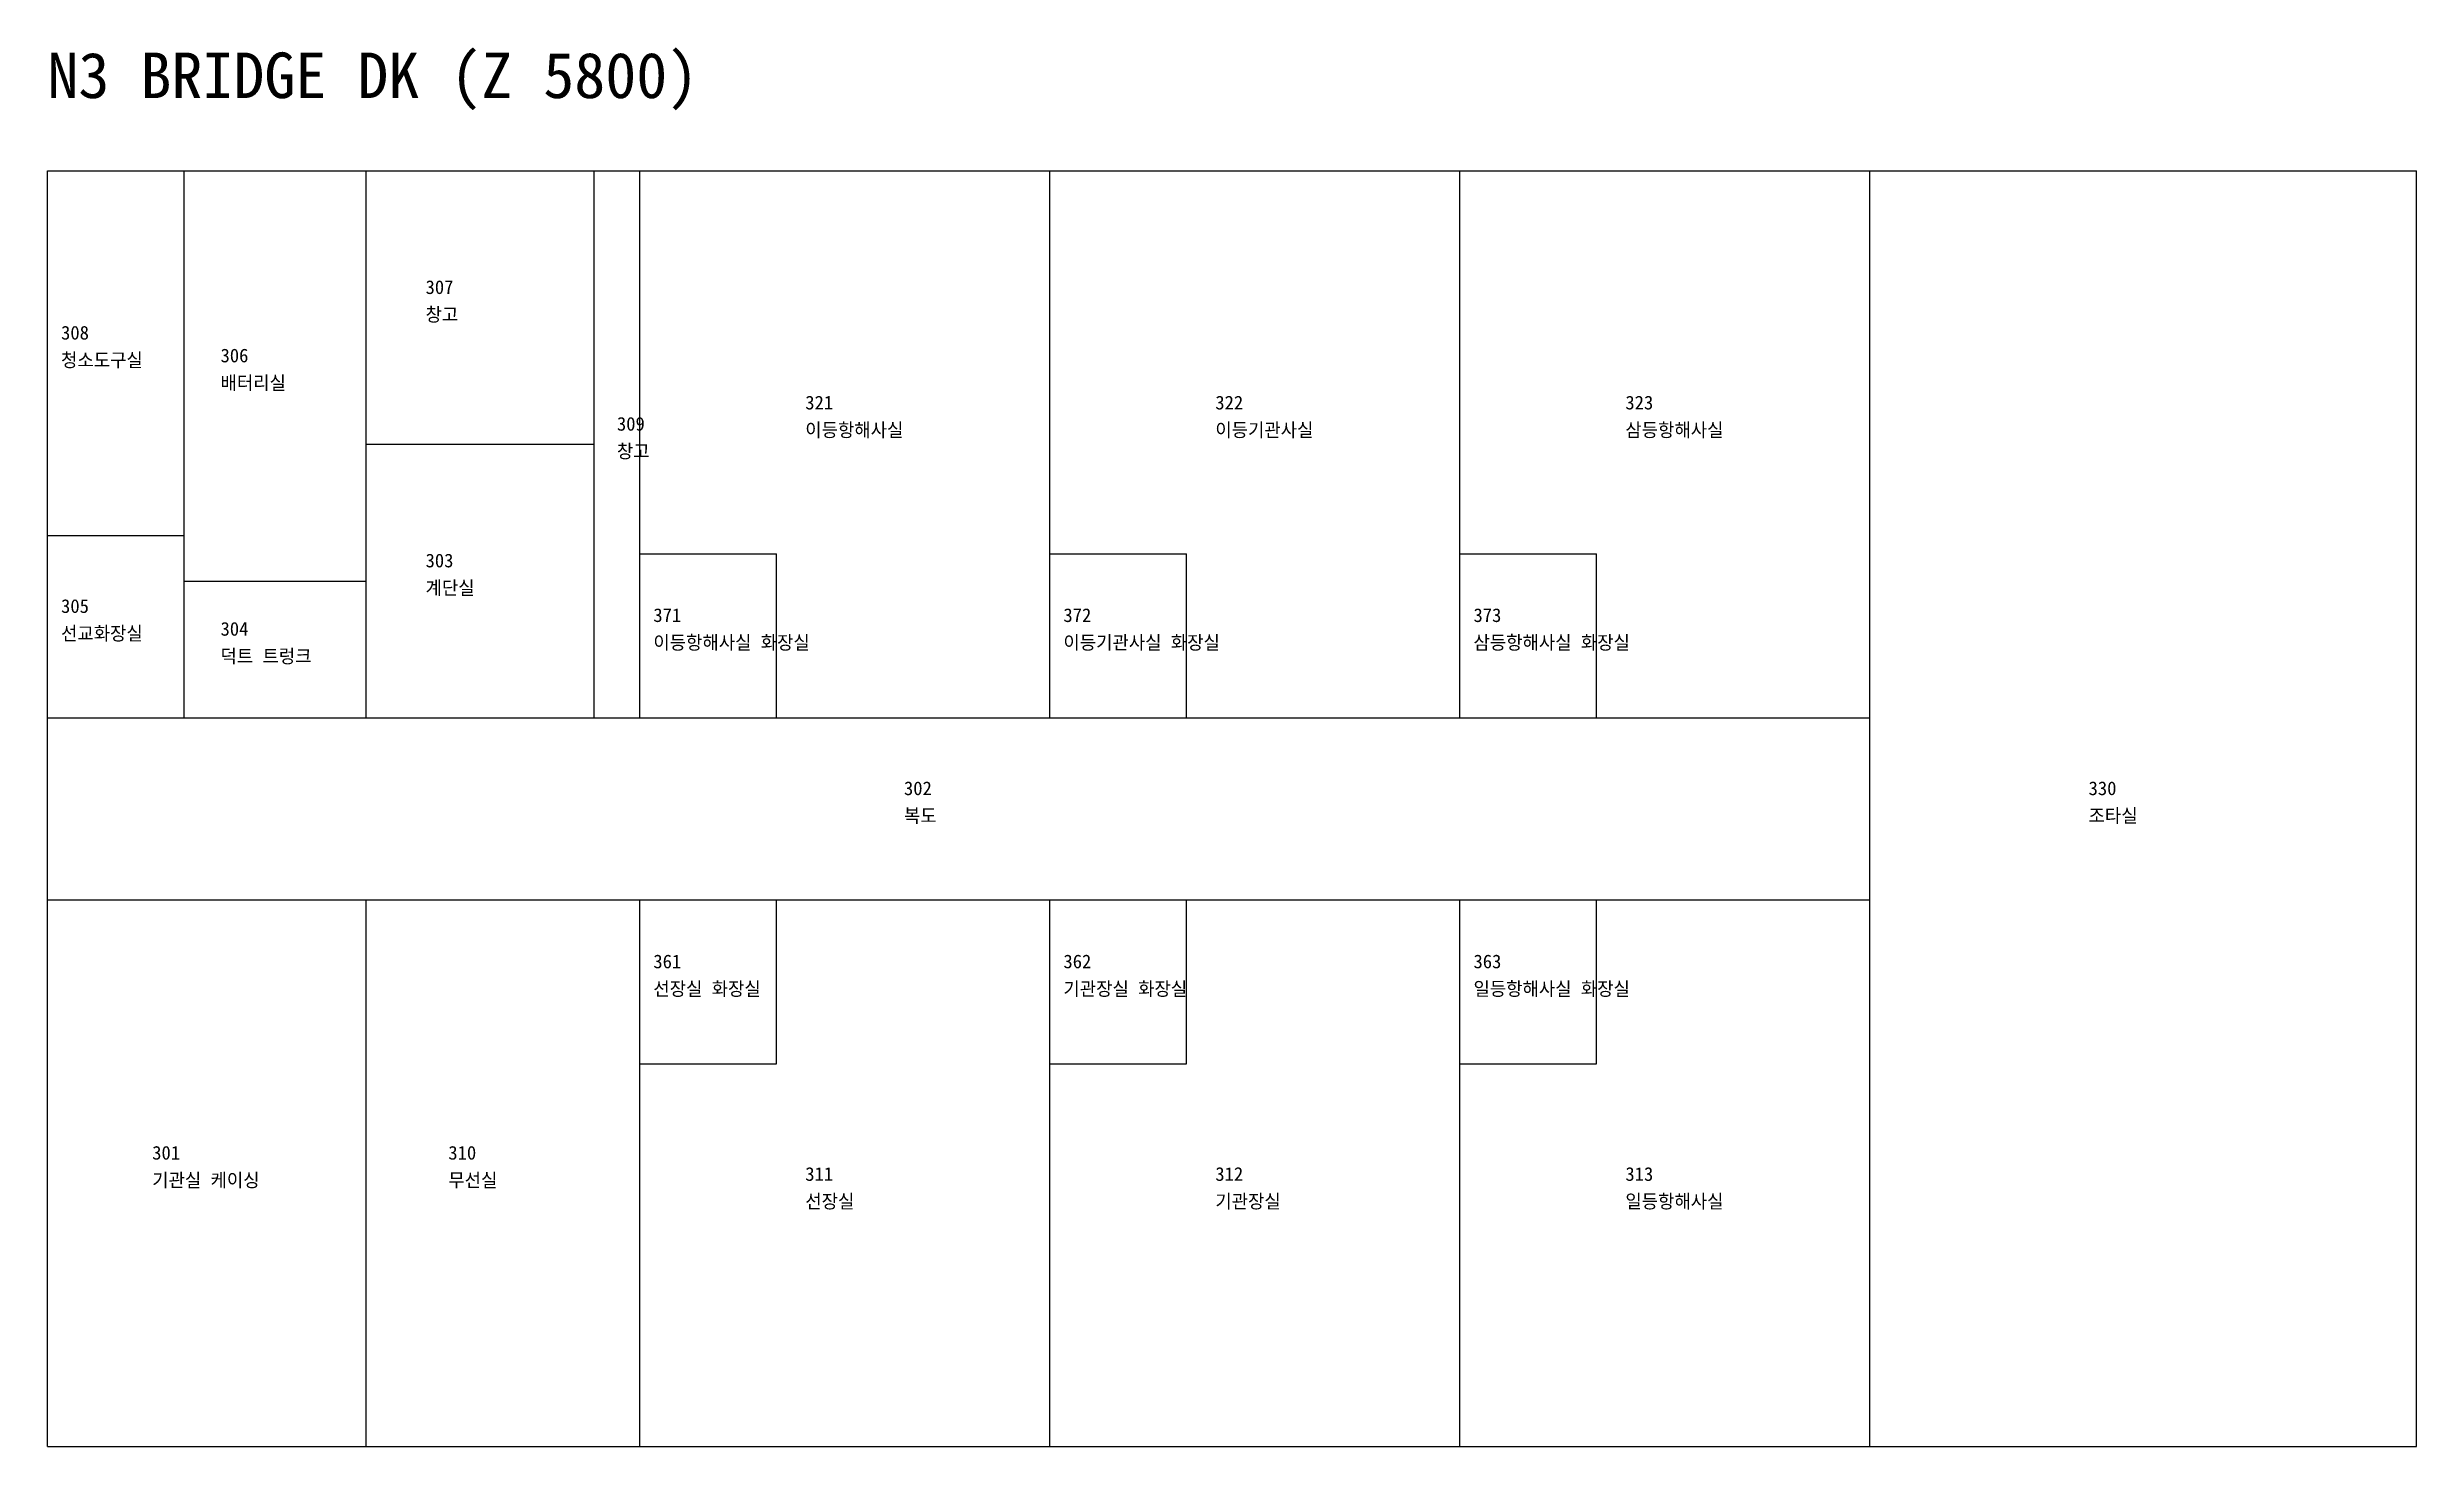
# Model space of a CAD drawing. Header units: millimetres. Extents: x 0 to 90000, y 0 to 15356.
# Drawn here: x 64000 to 90000, y 0 to 15356 of the extents above; entities that cross this region are included whole.
import ezdxf

# ---------------------------------------------------------------- set-up
doc = ezdxf.new("R2010")
doc.units = ezdxf.units.MM
for name, color, linetype in [('DECK_OUTLINE', 7, 'CONTINUOUS'), ('ROOM', 3, 'CONTINUOUS'), ('ROOM_NAME', 5, 'CONTINUOUS'), ('ROOM_NO', 1, 'CONTINUOUS'), ('TITLE', 2, 'CONTINUOUS')]:
    doc.layers.add(name, color=color, linetype=linetype)

msp = doc.modelspace()

# ---------------------------------------------------------------- texts
at = {"layer": 'ROOM_NAME'}
for s, p in [('창고', (68150, 12350)), ('청소도구실', (64150, 11850)), ('배터리실', (65900, 11600)), ('이등항해사실', (72317, 11083)), ('이등기관사실', (76817, 11083)), ('삼등항해사실', (81317, 11083)), ('창고', (70250, 10850)), ('계단실', (68150, 9350)), ('선교화장실', (64150, 8850)), ('이등항해사실 화장실', (70650, 8750)), ('이등기관사실 화장실', (75150, 8750)), ('삼등항해사실 화장실', (79650, 8750)), ('덕트 트렁크', (65900, 8600)), ('복도', (73400, 6850)), ('조타실', (86400, 6850)), ('선장실 화장실', (70650, 4950)), ('기관장실 화장실', (75150, 4950)), ('일등항해사실 화장실', (79650, 4950)), ('기관실 케이싱', (65150, 2850)), ('무선실', (68400, 2850)), ('선장실', (72317, 2617)), ('기관장실', (76817, 2617)), ('일등항해사실', (81317, 2617))]:
    msp.add_text(s, height=150, dxfattribs=at).set_placement(p)
at = {"layer": 'ROOM_NO'}
for s, p in [('307', (68150, 12650)), ('308', (64150, 12150)), ('306', (65900, 11900)), ('321', (72317, 11383)), ('322', (76817, 11383)), ('323', (81317, 11383)), ('309', (70250, 11150)), ('303', (68150, 9650)), ('305', (64150, 9150)), ('371', (70650, 9050)), ('372', (75150, 9050)), ('373', (79650, 9050)), ('304', (65900, 8900)), ('302', (73400, 7150)), ('330', (86400, 7150)), ('361', (70650, 5250)), ('362', (75150, 5250)), ('363', (79650, 5250)), ('301', (65150, 3150)), ('310', (68400, 3150)), ('311', (72317, 2917)), ('312', (76817, 2917)), ('313', (81317, 2917))]:
    msp.add_text(s, height=150, dxfattribs=at).set_placement(p)
at = {"layer": 'TITLE'}
msp.add_text('N3 BRIDGE DK (Z 5800)', height=500, dxfattribs=at).set_placement((64000, 14800))

# ---------------------------------------------------------------- linework, layer by layer
at = {"layer": 'DECK_OUTLINE'}
for p, q in [((64000, 14000), (90000, 14000)), ((64000, 0), (64000, 14000)), ((90000, 0), (90000, 14000)), ((64000, 0), (90000, 0))]:
    msp.add_line(p, q, dxfattribs=at)
at = {"layer": 'ROOM'}
for p, q in [((65500, 8000), (65500, 14000)), ((67500, 8000), (67500, 14000)), ((70000, 8000), (70000, 14000)), ((70500, 8000), (70500, 14000)), ((75000, 8000), (75000, 14000)), ((79500, 8000), (79500, 14000)), ((84000, 0), (84000, 14000)), ((67500, 11000), (70000, 11000)), ((64000, 10000), (65500, 10000)), ((70500, 9800), (72000, 9800)), ((72000, 8000), (72000, 9800)), ((75000, 9800), (76500, 9800)), ((76500, 8000), (76500, 9800)), ((79500, 9800), (81000, 9800)), ((81000, 8000), (81000, 9800)), ((65500, 9500), (67500, 9500)), ((64000, 8000), (84000, 8000)), ((64000, 6000), (84000, 6000)), ((67500, 0), (67500, 6000)), ((70500, 0), (70500, 6000)), ((72000, 4200), (72000, 6000)), ((75000, 0), (75000, 6000)), ((76500, 4200), (76500, 6000)), ((79500, 0), (79500, 6000)), ((81000, 4200), (81000, 6000)), ((70500, 4200), (72000, 4200)), ((75000, 4200), (76500, 4200)), ((79500, 4200), (81000, 4200))]:
    msp.add_line(p, q, dxfattribs=at)

msp.set_redraw_order([(e.dxf.handle, doc.entitydb.next_handle()) for e in msp.query("TEXT MTEXT ATTDEF DIMENSION ARC_DIMENSION")])  # texts and dimensions are drawn at this point

doc.saveas('drawing.dxf')
